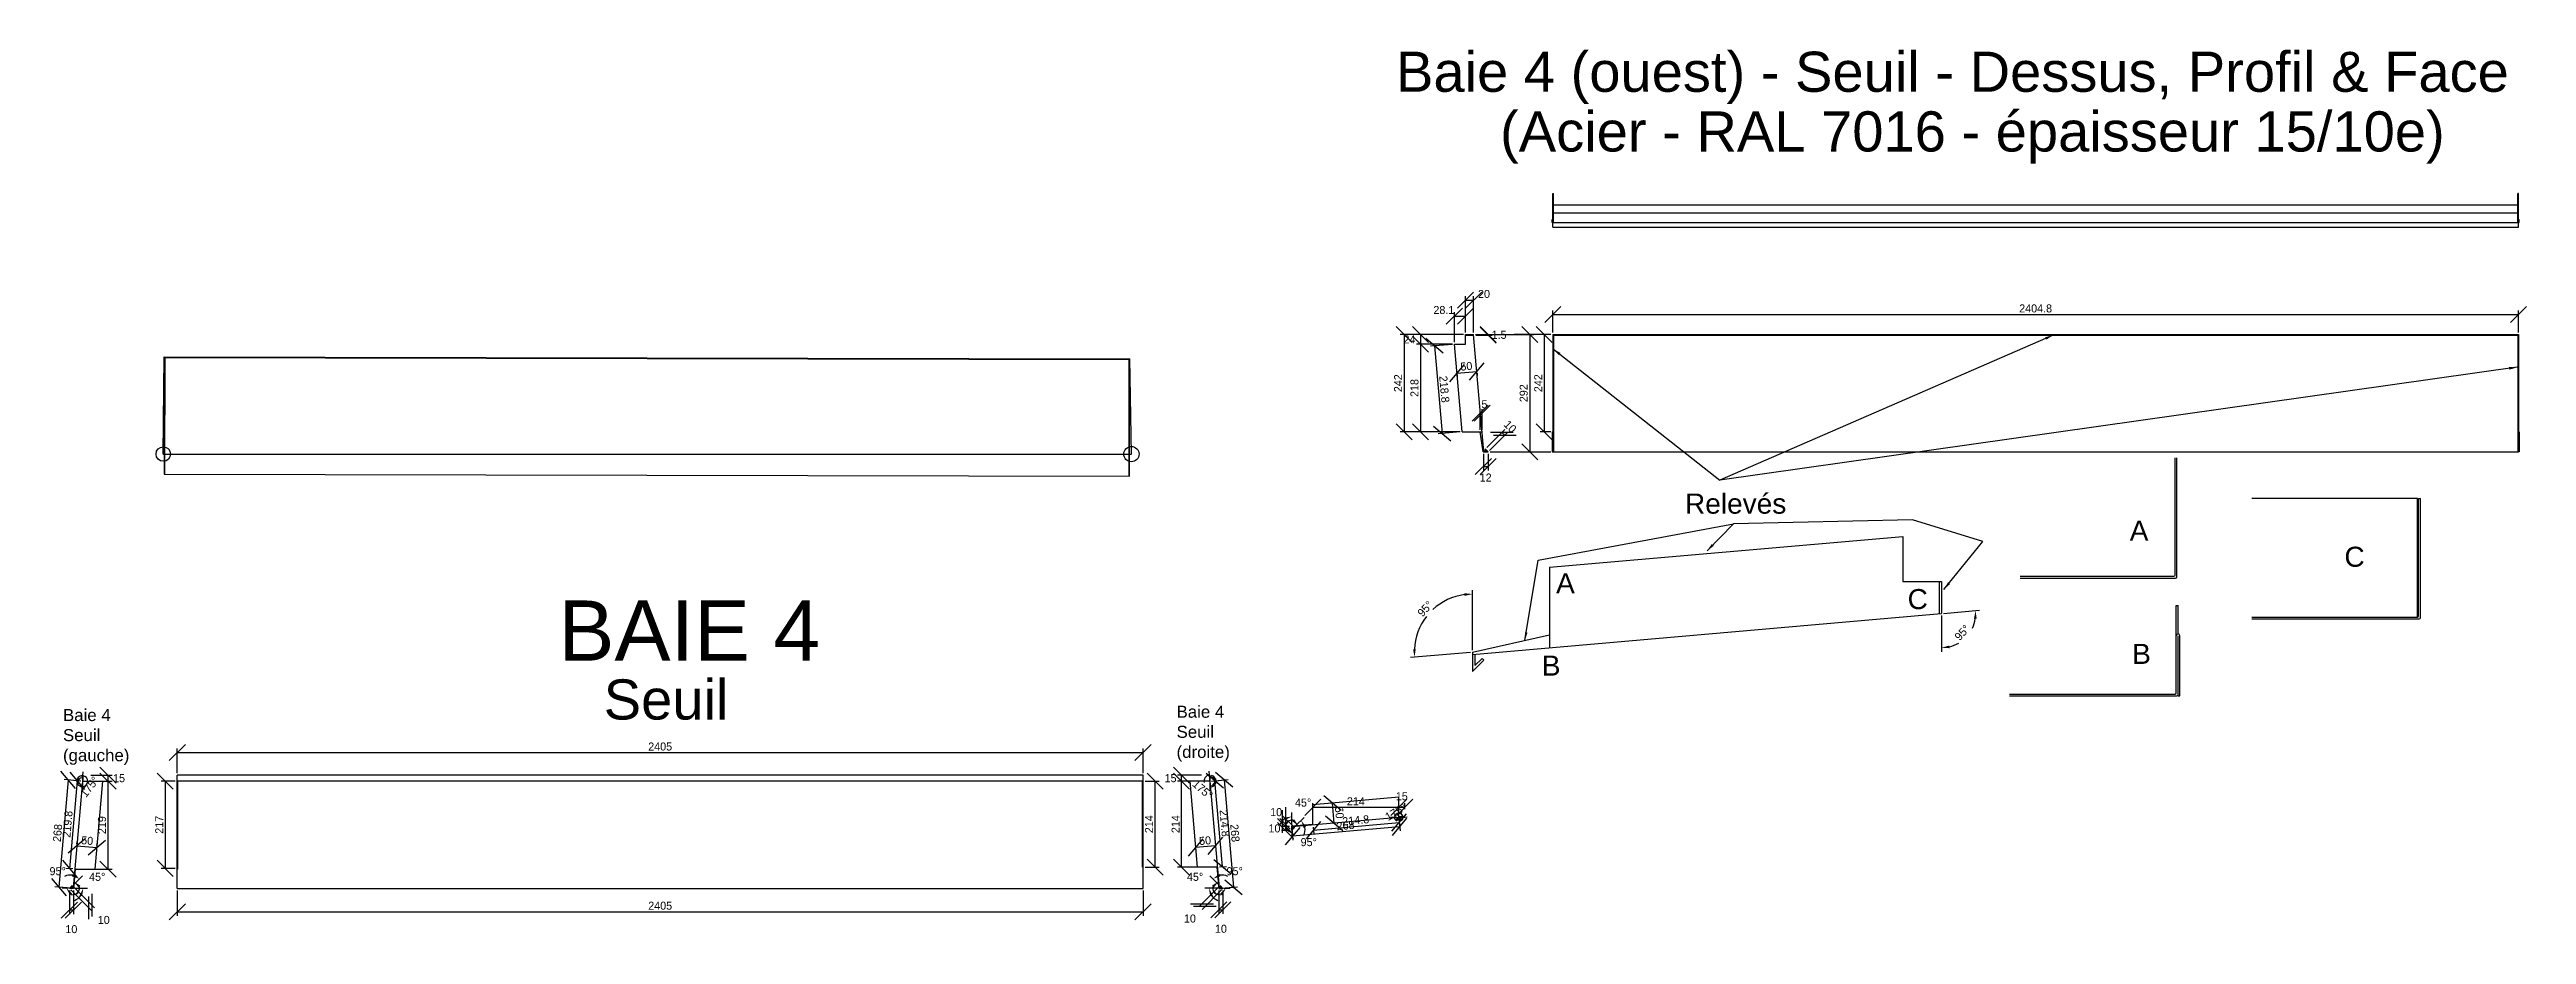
# Model space of a CAD drawing. Header units: millimetres. Extents: x -676 to 20580, y -6551 to 2408.
# Drawn here: x -283 to 5885, y 203 to 2408 of the extents above; entities that cross this region are included whole.
import ezdxf

# ---------------------------------------------------------------- set-up
doc = ezdxf.new("R2010")
doc.units = ezdxf.units.MM
doc.layers.get('0').update_dxf_attribs({"lineweight": 25, "true_color": 0xffffff})
doc.layers.get('Defpoints').update_dxf_attribs({"true_color": 0xffffff})
for name, color, linetype, lineweight, true_color in [('0 ... Seuil', 178, 'Continuous', 25, 0x000000), ('0 ... Seuil ... Existant', 2, 'Continuous', 25, 0xffff00), ('0 ... Seuil ... Existant ... Projection Joue Théorique', 96, 'Continuous', 25, 0x008000), ('0 ... Seuil ... Rectangle', 5, 'Continuous', 25, 0x0000ff), ('0 ... Seuil ... Rectangle ... Cotes Angles', 4, 'Continuous', 25, 0x00ffff), ('Cotes', 4, 'Continuous', 25, 0x00ffff)]:
    doc.layers.add(name, color=color, linetype=linetype, lineweight=lineweight, true_color=true_color)
doc.styles.add('QCADDimTextStyle', font='txt')
doc.styles.add('textstyle11', font='')
doc.styles.add('textstyle22', font='')
doc.styles.add('textstyle23', font='')
doc.styles.add('textstyle24', font='')
doc.styles.add('textstyle25', font='')
doc.styles.add('textstyle26', font='')
doc.styles.add('textstyle27', font='')
doc.styles.add('textstyle28', font='')
doc.styles.add('textstyle29', font='')
doc.styles.add('textstyle30', font='')
doc.styles.add('textstyle31', font='')
doc.styles.add('textstyle32', font='')
doc.styles.add('textstyle33', font='')
doc.styles.get('textstyle11').set_extended_font_data('Liberation Sans')
doc.styles.get('textstyle22').set_extended_font_data('Liberation Sans')
doc.styles.get('textstyle23').set_extended_font_data('Liberation Sans')
doc.styles.get('textstyle24').set_extended_font_data('Liberation Sans')
doc.styles.get('textstyle25').set_extended_font_data('Liberation Sans')
doc.styles.get('textstyle26').set_extended_font_data('Liberation Sans')
doc.styles.get('textstyle27').set_extended_font_data('Liberation Sans')
doc.styles.get('textstyle28').set_extended_font_data('Liberation Sans')
doc.styles.get('textstyle29').set_extended_font_data('Liberation Sans')
doc.styles.get('textstyle30').set_extended_font_data('Liberation Sans')
doc.styles.get('textstyle31').set_extended_font_data('Liberation Sans')
doc.styles.get('textstyle32').set_extended_font_data('Liberation Sans')
doc.styles.get('textstyle33').set_extended_font_data('Liberation Sans')
doc.dimstyles.new('QCADDimStyle', dxfattribs={"dimtxt": 20, "dimasz": 20, "dimexe": 10, "dimexo": 5, "dimgap": 5, "dimtad": 1, "dimtoh": 1, "dimdec": 4, "dimzin": 0, "dimdsep": 46, "dimtxsty": 'QCADDimTextStyle', "dimcen": 0.09, "dimadec": 0, "dimazin": 0, "dimtfac": 1, "dimtdec": 4, "dimtofl": 0, "dimtmove": 0, "dimatfit": 3, "dimfxl": 1, "dimtolj": 1, "dimtzin": 0, "dimarcsym": 0})

msp = doc.modelspace()

# ---------------------------------------------------------------- texts
at = {"attachment_point": 1}
for s, insert, char_height, style in [('Seuil', (1096.85, 838.71), 100, 'textstyle11'), ('Baie 4\\PSeuil\\P(gauche)', (-249.74, 764.91), 30, 'textstyle24'), ('Baie 4\\PSeuil\\P(droite)', (2523.52, 773.15), 30, 'textstyle23')]:
    msp.add_mtext(s, dxfattribs=dict(at, insert=insert, char_height=char_height, style=style))
at = {"layer": '0 ... Seuil', "insert": (983.91, 1035.31), "char_height": 150, "attachment_point": 1, "style": 'textstyle22'}
msp.add_mtext('BAIE 4', dxfattribs=at)
at = {"layer": '0 ... Seuil ... Rectangle ... Cotes Angles', "attachment_point": 1}
for s, insert, char_height, style in [('Baie 4 (ouest) - Seuil - Dessus, Profil & Face\\P', (3069.99, 2402.44), 100, 'textstyle33'), ('(Acier - RAL 7016 - épaisseur 15/10e)', (3329.21, 2253.72), 100, 'textstyle25'), ('Relevés', (3789.7, 1301.51), 50, 'textstyle26'), ('A', (4897.3, 1234.25), 50, 'textstyle32'), ('C', (5432, 1169.19), 50, 'textstyle31'), ('A', (3468.73, 1103.05), 50, 'textstyle27'), ('C', (4344.09, 1063.72), 50, 'textstyle30'), ('B', (4903.4, 927.26), 50, 'textstyle29'), ('B', (3433.15, 898.04), 50, 'textstyle28')]:
    msp.add_mtext(s, dxfattribs=dict(at, insert=insert, char_height=char_height, style=style))

# ---------------------------------------------------------------- blocks, each defined once
blk = doc.blocks.new('SeuilBaie1_VueDessus')
at = {"layer": '0 ... Seuil'}
for p, q in [((-5, -282), (-5, 0)), ((2400, 0), (-5, 0)), ((2400, -282), (2400, 0)), ((2400, -15), (-5, -15)), ((-3.5, -234), (-3.5, -15)), ((2398.5, -229), (2398.5, -15)), ((-3.5, -234), (-5, -234)), ((2400, -229), (2398.5, -229)), ((-5, -282), (2400, -282))]:
    blk.add_line(p, q, dxfattribs=at)
blk = doc.blocks.new('SeuilBaie1_VueCoupeEst')
at = {"layer": '0 ... Seuil'}
for p, q in [((1, 0), (-0.5, 0)), ((1, -14.9), (-49.2, -14.9)), ((-49.2, -14.9), (-30.5, -228.9)), ((-0.5, 0), (-0.5, -14.9)), ((1, 0), (1, -15)), ((1, -14.9), (24.2, -280.5)), ((19.7, -228.9), (-30.5, -228.9)), ((18.2, -228.9), (22.9, -282)), ((22.9, -282), (33.4, -282)), ((24.2, -280.5), (29.7, -280.5)), ((25.2, -276), (26.3, -274.9)), ((25.2, -276), (29.7, -280.5)), ((26.3, -274.9), (33.4, -282))]:
    blk.add_line(p, q, dxfattribs=at)
blk = doc.blocks.new('*D12')
at = {"layer": 'Cotes', "color": 0, "lineweight": -2}
for p, q in [((2556.1, 580), (2516.1, 620)), ((2516.1, 605), (2556.1, 565)), ((2585.6, 600), (2526.1, 600)), ((2585.6, 585), (2526.1, 585)), ((2536.1, 585), (2536.1, 600))]:
    blk.add_line(p, q, dxfattribs=at)
at = {"layer": 'Defpoints', "color": 0}
for p in [(2536.1, 600), (2590.6, 600), (2590.6, 585)]:
    blk.add_point(p, dxfattribs=at)
at = {"layer": 'Cotes', "color": 0, "insert": (2508.6, 592.5), "char_height": 20, "attachment_point": 5, "style": 'QCADDimTextStyle'}
blk.add_mtext('\\A1;15', dxfattribs=at)
blk = doc.blocks.new('*D13')
at = {"layer": 'Cotes', "color": 0, "lineweight": -2}
for p, q in [((2610.7, 585.4), (2652.2, 589.1)), ((2663.9, 570), (2620.6, 606.4)), ((2642.2, 588.2), (2665.6, 321.2)), ((2634, 318.5), (2675.5, 322.1)), ((2643.9, 339.4), (2687.2, 303))]:
    blk.add_line(p, q, dxfattribs=at)
at = {"layer": 'Defpoints', "color": 0}
for p in [(2605.7, 585), (2629, 318), (2665.6, 321.2)]:
    blk.add_point(p, dxfattribs=at)
at = {"layer": 'Cotes', "color": 0, "insert": (2668.8, 456), "char_height": 20, "attachment_point": 5, "rotation": 275, "style": 'QCADDimTextStyle'}
blk.add_mtext('\\A1;268', dxfattribs=at)
blk = doc.blocks.new('*D14')
at = {"layer": 'Cotes', "color": 0, "lineweight": -2}
for p, q in [((2629, 313), (2629, 254.9)), ((2639, 313), (2639, 254.9)), ((2649, 284.9), (2609, 244.9)), ((2619, 244.9), (2659, 284.9)), ((2629, 264.9), (2639, 264.9))]:
    blk.add_line(p, q, dxfattribs=at)
at = {"layer": 'Defpoints', "color": 0}
for p in [(2629, 318), (2639, 318), (2639, 264.9)]:
    blk.add_point(p, dxfattribs=at)
at = {"layer": 'Cotes', "color": 0, "insert": (2634, 217.4), "char_height": 20, "attachment_point": 5, "style": 'QCADDimTextStyle'}
blk.add_mtext('\\A1;10', dxfattribs=at)
blk = doc.blocks.new('*D15')
at = {"layer": 'Cotes', "color": 0, "lineweight": -2}
for p, q in [((2589.1, 441.6), (2552.8, 398.2)), ((2602.6, 402.6), (2638.9, 445.9)), ((2620.7, 424.3), (2570.9, 419.9)), ((2571.4, 414.9), (2571.8, 409.9)), ((2621.2, 419.3), (2621.6, 414.3))]:
    blk.add_line(p, q, dxfattribs=at)
at = {"layer": 'Defpoints', "color": 0}
for p in [(2570.9, 419.9), (2570.9, 419.9), (2620.7, 424.3)]:
    blk.add_point(p, dxfattribs=at)
at = {"layer": 'Cotes', "color": 0, "insert": (2594.5, 437), "char_height": 20, "attachment_point": 5, "rotation": 5, "style": 'QCADDimTextStyle'}
blk.add_mtext('\\A1;50', dxfattribs=at)
blk = doc.blocks.new('*D16')
at = {"layer": 'Cotes', "color": 0, "lineweight": -2}
for p, q in [((2628.4, 321.6), (2579.8, 272.9)), ((2635.5, 314.5), (2586.9, 265.8)), ((2558.6, 280), (2615.1, 280)), ((2622.2, 272.9), (2565.6, 272.9))]:
    blk.add_line(p, q, dxfattribs=at)
at = {"layer": 'Defpoints', "color": 0}
for p in [(2632, 325.1), (2639, 318), (2586.9, 280)]:
    blk.add_point(p, dxfattribs=at)
at = {"layer": 'Cotes', "color": 0, "insert": (2556.8, 242.9), "char_height": 20, "attachment_point": 5, "style": 'QCADDimTextStyle'}
blk.add_mtext('\\A1;10', dxfattribs=at)
blk = doc.blocks.new('*D17')
at = {"layer": 'Cotes', "color": 0, "lineweight": -2}
for p, q in [((2606.2, 590.1), (2604.5, 610.1)), ((2606.7, 580), (2606.7, 559.9))]:
    blk.add_line(p, q, dxfattribs=at)
for start, end in [(95, 192.36672), (264.8027, 270), (352.75848, 75.51697), (289.48303, 12.24152)]:
    blk.add_arc((2606.7, 585), 15.1, start, end, dxfattribs=at)
at = {"layer": 'Cotes', "color": 0}
for points in [[(2623.4, 590.9), (2619.5, 585.6), (2605.4, 600.1)], [(2619.5, 585.6), (2623.9, 580.6), (2606.7, 569.9)]]:
    blk.add_solid(points, dxfattribs=at)
at = {"layer": 'Defpoints', "color": 0}
for p in [(2593.2, 591.8), (2606.7, 600), (2606.7, 585.1), (2606.7, 585), (2608.1, 568.7)]:
    blk.add_point(p, dxfattribs=at)
at = {"layer": 'Cotes', "color": 0, "insert": (2588.4, 564.3), "char_height": 20, "attachment_point": 5, "rotation": 318.58471, "style": 'QCADDimTextStyle'}
blk.add_mtext('\\A1;175%%d', dxfattribs=at)
blk = doc.blocks.new('*D18')
at = {"layer": 'Cotes', "color": 0, "lineweight": -2}
for p, q in [((2625, 319), (2594.2, 319)), ((2627.7, 327.9), (2606.6, 349))]:
    blk.add_line(p, q, dxfattribs=at)
for start, end in [(63.18872, 99.09436), (215.90564, 251.81128)]:
    blk.add_arc((2636.6, 319), 32.4, start, end, dxfattribs=at)
at = {"layer": 'Cotes', "color": 0}
for points in [[(2613.5, 301), (2607.2, 299), (2604.2, 319)], [(2630, 354), (2633, 348.1), (2613.7, 342)]]:
    blk.add_solid(points, dxfattribs=at)
at = {"layer": 'Defpoints', "color": 0}
for p in [(2608.5, 335.2), (2630, 319), (2631.3, 324.4), (2636.6, 319), (2636.6, 319)]:
    blk.add_point(p, dxfattribs=at)
at = {"layer": 'Cotes', "color": 0, "insert": (2569.7, 346.7), "char_height": 20, "attachment_point": 5, "style": 'QCADDimTextStyle'}
blk.add_mtext('\\A1;45%%d', dxfattribs=at)
blk = doc.blocks.new('*D19')
at = {"layer": 'Cotes', "color": 0, "lineweight": -2}
blk.add_line((2641.6, 319), (2656.6, 319), dxfattribs=at)
for start, end in [(168.96744, 242.93488), (212.06512, 286.03256)]:
    blk.add_arc((2630, 319), 16.6, start, end, dxfattribs=at)
at = {"layer": 'Cotes', "color": 0}
for points in [[(2615.9, 319.7), (2611.4, 324.7), (2628.5, 335.6)], [(2637.2, 301), (2631.9, 305), (2646.6, 319)]]:
    blk.add_solid(points, dxfattribs=at)
at = {"layer": 'Defpoints', "color": 0}
for p in [(2628.3, 338.4), (2630, 319), (2630, 319), (2636.6, 319), (2644.1, 327.7)]:
    blk.add_point(p, dxfattribs=at)
at = {"layer": 'Cotes', "color": 0, "insert": (2668.2, 360.8), "char_height": 20, "attachment_point": 5, "style": 'QCADDimTextStyle'}
blk.add_mtext('\\A1;95%%d', dxfattribs=at)
blk = doc.blocks.new('*D20')
at = {"layer": 'Cotes', "color": 0, "lineweight": -2}
for p, q in [((35, 313), (35, 249.8)), ((2440, 313), (2440, 249.8)), ((55, 279.8), (15, 239.8)), ((35, 259.8), (2440, 259.8)), ((2420, 239.8), (2460, 279.8))]:
    blk.add_line(p, q, dxfattribs=at)
at = {"layer": 'Defpoints', "color": 0}
for p in [(35, 318), (2440, 318), (2440, 259.8)]:
    blk.add_point(p, dxfattribs=at)
at = {"layer": 'Cotes', "color": 0, "insert": (1237.5, 274.8), "char_height": 20, "attachment_point": 5, "style": 'QCADDimTextStyle'}
blk.add_mtext('\\A1;2405', dxfattribs=at)
blk = doc.blocks.new('*D21')
at = {"layer": 'Cotes', "color": 0, "lineweight": -2}
for p, q in [((55, 676.4), (15, 636.4)), ((35, 605), (35, 666.4)), ((35, 656.4), (2440, 656.4)), ((2420, 636.4), (2460, 676.4)), ((2440, 605), (2440, 666.4))]:
    blk.add_line(p, q, dxfattribs=at)
at = {"layer": 'Defpoints', "color": 0}
for p in [(2440, 656.4), (35, 600), (2440, 600)]:
    blk.add_point(p, dxfattribs=at)
at = {"layer": 'Cotes', "color": 0, "insert": (1237.5, 671.4), "char_height": 20, "attachment_point": 5, "style": 'QCADDimTextStyle'}
blk.add_mtext('\\A1;2405', dxfattribs=at)
blk = doc.blocks.new('*D36')
at = {"layer": 'Cotes', "color": 0, "lineweight": -2}
for p, q in [((3096.9, 540), (3056.9, 500)), ((3071.9, 500), (3111.9, 540)), ((3076.9, 515.8), (3076.9, 530)), ((3076.9, 520), (3091.9, 520)), ((3091.9, 515.8), (3091.9, 530))]:
    blk.add_line(p, q, dxfattribs=at)
at = {"layer": 'Defpoints', "color": 0}
for p in [(3076.9, 510.8), (3091.9, 520), (3091.9, 510.8)]:
    blk.add_point(p, dxfattribs=at)
at = {"layer": 'Cotes', "color": 0, "insert": (3084.4, 547.5), "char_height": 20, "attachment_point": 5, "style": 'QCADDimTextStyle'}
blk.add_mtext('\\A1;15', dxfattribs=at)
blk = doc.blocks.new('*D37')
at = {"layer": 'Cotes', "color": 0, "lineweight": -2}
for p, q in [((2830.3, 469.5), (2793.9, 426.2)), ((2810.4, 467.4), (2813, 437.9)), ((3079.1, 471.2), (2812.1, 447.9)), ((3060.9, 449.6), (3097.3, 492.9)), ((3077.4, 490.7), (3080, 461.3))]:
    blk.add_line(p, q, dxfattribs=at)
at = {"layer": 'Defpoints', "color": 0}
for p in [(3076.9, 495.7), (2810, 472.4), (2812.1, 447.9)]:
    blk.add_point(p, dxfattribs=at)
at = {"layer": 'Cotes', "color": 0, "insert": (2944.3, 474.5), "char_height": 20, "attachment_point": 5, "rotation": 5, "style": 'QCADDimTextStyle'}
blk.add_mtext('\\A1;268', dxfattribs=at)
blk = doc.blocks.new('*D38')
at = {"layer": 'Cotes', "color": 0, "lineweight": -2}
for p, q in [((2814.8, 452.4), (2774.8, 492.4)), ((2774.8, 482.4), (2814.8, 442.4)), ((2805, 472.4), (2784.8, 472.4)), ((2805, 462.4), (2784.8, 462.4)), ((2794.8, 472.4), (2794.8, 462.4))]:
    blk.add_line(p, q, dxfattribs=at)
at = {"layer": 'Defpoints', "color": 0}
for p in [(2794.8, 462.4), (2810, 472.4), (2810, 462.4)]:
    blk.add_point(p, dxfattribs=at)
at = {"layer": 'Cotes', "color": 0, "insert": (2767.3, 467.4), "char_height": 20, "attachment_point": 5, "style": 'QCADDimTextStyle'}
blk.add_mtext('\\A1;10', dxfattribs=at)
blk = doc.blocks.new('*D39')
at = {"layer": 'Cotes', "color": 0, "lineweight": -2}
for p, q in [((2933.5, 512.3), (2890.2, 548.6)), ((2894.5, 498.8), (2937.9, 462.5)), ((2906.9, 530), (2901.9, 529.6)), ((2916.2, 480.7), (2911.8, 530.5)), ((2911.2, 480.2), (2906.2, 479.8))]:
    blk.add_line(p, q, dxfattribs=at)
at = {"layer": 'Defpoints', "color": 0}
for p in [(2911.8, 530.5), (2911.8, 530.5), (2916.2, 480.7)]:
    blk.add_point(p, dxfattribs=at)
at = {"layer": 'Cotes', "color": 0, "insert": (2929, 506.9), "char_height": 20, "attachment_point": 5, "rotation": 275, "style": 'QCADDimTextStyle'}
blk.add_mtext('\\A1;50', dxfattribs=at)
blk = doc.blocks.new('*D40')
at = {"layer": 'Cotes', "color": 0, "lineweight": -2}
for p, q in [((2787.4, 456.6), (2787.4, 513.2)), ((2813.5, 473), (2787.4, 499)), ((2794.5, 520.2), (2794.5, 463.7)), ((2806.4, 465.9), (2780.4, 492))]:
    blk.add_line(p, q, dxfattribs=at)
at = {"layer": 'Defpoints', "color": 0}
for p in [(2794.5, 492), (2810, 462.4), (2817, 469.4)]:
    blk.add_point(p, dxfattribs=at)
at = {"layer": 'Cotes', "color": 0, "insert": (2771.5, 507.9), "char_height": 20, "attachment_point": 5, "style": 'QCADDimTextStyle'}
blk.add_mtext('\\A1;10', dxfattribs=at)
blk = doc.blocks.new('*D41')
at = {"layer": 'Cotes', "color": 0, "lineweight": -2}
for p, q in [((3071.9, 494.7), (3056.4, 494.7)), ((3082, 495.2), (3097.5, 496.5))]:
    blk.add_line(p, q, dxfattribs=at)
for start, end in [(80.81617, 222.90809), (5, 180), (322.09191, 104.18383)]:
    blk.add_arc((3077, 494.7), 10.6, start, end, dxfattribs=at)
at = {"layer": 'Cotes', "color": 0}
for points in [[(3086.4, 491.4), (3084.2, 485.1), (3066.4, 494.7)], [(3070.6, 484.5), (3067.9, 490.6), (3087.5, 495.6)]]:
    blk.add_solid(points, dxfattribs=at)
at = {"layer": 'Defpoints', "color": 0}
for p in [(3076.9, 494.7), (3077, 494.7), (3081.7, 504.2), (3091.9, 494.7), (3060.7, 493.3)]:
    blk.add_point(p, dxfattribs=at)
at = {"layer": 'Cotes', "color": 0, "insert": (3069.2, 508.1), "char_height": 20, "attachment_point": 5, "rotation": 30.34859, "style": 'QCADDimTextStyle'}
blk.add_mtext('\\A1;175%%d', dxfattribs=at)
blk = doc.blocks.new('*D42')
at = {"layer": 'Cotes', "color": 0, "lineweight": -2}
for p, q in [((2811, 476.4), (2811, 507.2)), ((2819.9, 473.7), (2841, 494.8))]:
    blk.add_line(p, q, dxfattribs=at)
for start, end in [(125.90564, 161.81128), (333.18872, 9.09436)]:
    blk.add_arc((2811, 464.8), 32.4, start, end, dxfattribs=at)
at = {"layer": 'Cotes', "color": 0}
for points in [[(2793, 487.9), (2790.9, 494.2), (2811, 497.2)], [(2846, 471.4), (2840, 468.4), (2833.9, 487.7)]]:
    blk.add_solid(points, dxfattribs=at)
at = {"layer": 'Defpoints', "color": 0}
for p in [(2811, 471.4), (2811, 464.8), (2811, 464.8), (2816.3, 470.1), (2827.2, 492.9)]:
    blk.add_point(p, dxfattribs=at)
at = {"layer": 'Cotes', "color": 0, "insert": (2838.7, 531.7), "char_height": 20, "attachment_point": 5, "style": 'QCADDimTextStyle'}
blk.add_mtext('\\A1;45%%d', dxfattribs=at)
blk = doc.blocks.new('*D43')
at = {"layer": 'Cotes', "color": 0, "lineweight": -2}
blk.add_line((2811, 459.8), (2811, 444.8), dxfattribs=at)
for start, end in [(122.06512, 196.03256), (78.96744, 152.93488)]:
    blk.add_arc((2811, 471.4), 16.6, start, end, dxfattribs=at)
at = {"layer": 'Cotes', "color": 0}
for points in [[(2793, 464.2), (2797, 469.5), (2811, 454.8)], [(2811.7, 485.5), (2816.6, 490), (2827.5, 472.9)]]:
    blk.add_solid(points, dxfattribs=at)
at = {"layer": 'Defpoints', "color": 0}
for p in [(2811, 471.4), (2811, 471.4), (2811, 464.8), (2819.7, 457.3), (2830.3, 473.1)]:
    blk.add_point(p, dxfattribs=at)
at = {"layer": 'Cotes', "color": 0, "insert": (2852.7, 433.2), "char_height": 20, "attachment_point": 5, "style": 'QCADDimTextStyle'}
blk.add_mtext('\\A1;95%%d', dxfattribs=at)
blk = doc.blocks.new('*D51')
at = {"layer": 'Cotes', "color": 0, "lineweight": -2}
for p, q in [((2445, 585), (2480, 585)), ((2490, 565), (2450, 605)), ((2470, 371), (2470, 585)), ((2445, 371), (2480, 371)), ((2450, 391), (2490, 351))]:
    blk.add_line(p, q, dxfattribs=at)
at = {"layer": 'Defpoints', "color": 0}
for p in [(2440, 585), (2470, 585), (2440, 371)]:
    blk.add_point(p, dxfattribs=at)
at = {"layer": 'Cotes', "color": 0, "insert": (2455, 478), "char_height": 20, "attachment_point": 5, "rotation": 90, "style": 'QCADDimTextStyle'}
blk.add_mtext('\\A1;214', dxfattribs=at)
blk = doc.blocks.new('*D52')
at = {"layer": 'Cotes', "color": 0, "lineweight": -2}
for p, q in [((25, 565), (-15, 605)), ((30, 585), (-5, 585)), ((5, 585), (5, 368)), ((-15, 388), (25, 348)), ((30, 368), (-5, 368))]:
    blk.add_line(p, q, dxfattribs=at)
at = {"layer": 'Defpoints', "color": 0}
for p in [(35, 585), (5, 368), (35, 368)]:
    blk.add_point(p, dxfattribs=at)
at = {"layer": 'Cotes', "color": 0, "insert": (-10, 476.5), "char_height": 20, "attachment_point": 5, "rotation": 90, "style": 'QCADDimTextStyle'}
blk.add_mtext('\\A1;217', dxfattribs=at)
blk = doc.blocks.new('SeuilBaie1_VueCoupeOuest')
at = {"layer": '0 ... Seuil'}
for p, q in [((-1.5, 0), (-1.5, -15)), ((-1.5, 0), (0, 0)), ((0, 0), (0, -14.9)), ((-1.5, -14.9), (-24.7, -280.5)), ((-1.5, -14.9), (48.7, -14.9)), ((48.7, -14.9), (29.5, -233.9)), ((-19.2, -233.9), (-23.4, -282)), ((-20.7, -233.9), (29.5, -233.9)), ((-26.8, -274.9), (-33.9, -282)), ((-23.4, -282), (-33.9, -282)), ((-25.7, -276), (-30.2, -280.5)), ((-24.7, -280.5), (-30.2, -280.5)), ((-25.7, -276), (-26.8, -274.9))]:
    blk.add_line(p, q, dxfattribs=at)
blk = doc.blocks.new('*D53')
at = {"layer": 'Cotes', "color": 0, "lineweight": -2}
for p, q in [((3060, 460.4), (3096.3, 503.7)), ((2882.3, 485), (2846, 441.7)), ((2863.5, 471), (2865, 453.4)), ((2864.1, 463.4), (3078.1, 482.1)), ((3077.5, 489.7), (3079, 472.1))]:
    blk.add_line(p, q, dxfattribs=at)
at = {"layer": 'Defpoints', "color": 0}
for p in [(3077, 494.7), (2863, 476), (3078.1, 482.1)]:
    blk.add_point(p, dxfattribs=at)
at = {"layer": 'Cotes', "color": 0, "insert": (2969.8, 487.7), "char_height": 20, "attachment_point": 5, "rotation": 5, "style": 'QCADDimTextStyle'}
blk.add_mtext('\\A1;214.8', dxfattribs=at)
blk = doc.blocks.new('*D54')
at = {"layer": 'Cotes', "color": 0, "lineweight": -2}
for p, q in [((2556.1, 565.1), (2516.1, 605.1)), ((2601.7, 585.1), (2526.1, 585.1)), ((2536.1, 371.1), (2536.1, 585.1)), ((2516.1, 391.1), (2556.1, 351.1)), ((2620.4, 371.1), (2526.1, 371.1))]:
    blk.add_line(p, q, dxfattribs=at)
at = {"layer": 'Defpoints', "color": 0}
for p in [(2536.1, 585.1), (2606.7, 585.1), (2625.4, 371.1)]:
    blk.add_point(p, dxfattribs=at)
at = {"layer": 'Cotes', "color": 0, "insert": (2521.1, 478.1), "char_height": 20, "attachment_point": 5, "rotation": 90, "style": 'QCADDimTextStyle'}
blk.add_mtext('\\A1;214', dxfattribs=at)
blk = doc.blocks.new('*D55')
at = {"layer": 'Cotes', "color": 0, "lineweight": -2}
for p, q in [((2640.6, 568), (2597.3, 604.3)), ((2611.7, 585.5), (2628.9, 587)), ((2637.7, 372.2), (2619, 586.2)), ((2616, 390.3), (2659.4, 354)), ((2630.4, 371.5), (2647.7, 373))]:
    blk.add_line(p, q, dxfattribs=at)
at = {"layer": 'Defpoints', "color": 0}
for p in [(2606.7, 585.1), (2619, 586.2), (2625.4, 371.1)]:
    blk.add_point(p, dxfattribs=at)
at = {"layer": 'Cotes', "color": 0, "insert": (2643.3, 480.5), "char_height": 20, "attachment_point": 5, "rotation": 275, "style": 'QCADDimTextStyle'}
blk.add_mtext('\\A1;214.8', dxfattribs=at)
blk = doc.blocks.new('*D56')
at = {"layer": 'Cotes', "color": 0, "lineweight": -2}
for p, q in [((2883, 540), (2843, 500)), ((2863, 481), (2863, 530)), ((2863, 520), (3077, 520)), ((3057, 500), (3097, 540)), ((3077, 499.7), (3077, 530))]:
    blk.add_line(p, q, dxfattribs=at)
at = {"layer": 'Defpoints', "color": 0}
for p in [(3077, 520), (3077, 494.7), (2863, 476)]:
    blk.add_point(p, dxfattribs=at)
at = {"layer": 'Cotes', "color": 0, "insert": (2970, 535), "char_height": 20, "attachment_point": 5, "style": 'QCADDimTextStyle'}
blk.add_mtext('\\A1;214', dxfattribs=at)
blk = doc.blocks.new('*D57')
at = {"layer": 'Cotes', "color": 0, "lineweight": -2}
for p, q in [((-117.6, 580), (-157.6, 620)), ((-180.4, 600), (-127.6, 600)), ((-180.4, 585), (-127.6, 585)), ((-157.6, 605), (-117.6, 565)), ((-137.6, 585), (-137.6, 600))]:
    blk.add_line(p, q, dxfattribs=at)
at = {"layer": 'Defpoints', "color": 0}
for p in [(-185.4, 600), (-185.4, 585), (-137.6, 600)]:
    blk.add_point(p, dxfattribs=at)
at = {"layer": 'Cotes', "color": 0, "insert": (-110.1, 592.5), "char_height": 20, "attachment_point": 5, "style": 'QCADDimTextStyle'}
blk.add_mtext('\\A1;15', dxfattribs=at)
blk = doc.blocks.new('*D58')
at = {"layer": 'Cotes', "color": 0, "lineweight": -2}
for p, q in [((-236.5, 588.2), (-259.9, 321.2)), ((-218.4, 566.5), (-254.7, 609.8)), ((-205.5, 585.4), (-246.5, 589)), ((-278.1, 342.8), (-241.7, 299.5)), ((-228.8, 318.5), (-269.9, 322))]:
    blk.add_line(p, q, dxfattribs=at)
at = {"layer": 'Defpoints', "color": 0}
for p in [(-200.5, 585), (-259.9, 321.2), (-223.9, 318)]:
    blk.add_point(p, dxfattribs=at)
at = {"layer": 'Cotes', "color": 0, "insert": (-263.2, 456), "char_height": 20, "attachment_point": 5, "rotation": 85, "style": 'QCADDimTextStyle'}
blk.add_mtext('\\A1;268', dxfattribs=at)
blk = doc.blocks.new('*D59')
at = {"layer": 'Cotes', "color": 0, "lineweight": -2}
for p, q in [((-233.9, 313), (-233.9, 253.9)), ((-223.9, 313), (-223.9, 253.9)), ((-213.9, 283.9), (-253.9, 243.9)), ((-243.9, 243.9), (-203.9, 283.9)), ((-223.9, 263.9), (-233.9, 263.9))]:
    blk.add_line(p, q, dxfattribs=at)
at = {"layer": 'Defpoints', "color": 0}
for p in [(-233.9, 318), (-223.9, 318), (-233.9, 263.9)]:
    blk.add_point(p, dxfattribs=at)
at = {"layer": 'Cotes', "color": 0, "insert": (-228.9, 216.4), "char_height": 20, "attachment_point": 5, "style": 'QCADDimTextStyle'}
blk.add_mtext('\\A1;10', dxfattribs=at)
blk = doc.blocks.new('*D60')
at = {"layer": 'Cotes', "color": 0, "lineweight": -2}
for p, q in [((-193.9, 442.4), (-237.2, 406.1)), ((-215.1, 429.2), (-214.7, 434.2)), ((-187.4, 401.7), (-144.1, 438.1)), ((-215.6, 424.3), (-165.8, 419.9)), ((-165.3, 424.9), (-164.9, 429.9))]:
    blk.add_line(p, q, dxfattribs=at)
at = {"layer": 'Defpoints', "color": 0}
for p in [(-215.6, 424.3), (-165.8, 419.9), (-165.8, 419.9)]:
    blk.add_point(p, dxfattribs=at)
at = {"layer": 'Cotes', "color": 0, "insert": (-189.4, 437), "char_height": 20, "attachment_point": 5, "rotation": 355, "style": 'QCADDimTextStyle'}
blk.add_mtext('\\A1;50', dxfattribs=at)
blk = doc.blocks.new('*D61')
at = {"layer": 'Cotes', "color": 0, "lineweight": -2}
for p, q in [((-230.3, 314.5), (-178.3, 262.4)), ((-223.3, 321.6), (-171.2, 269.5)), ((-185.3, 241.2), (-185.3, 297.8)), ((-178.3, 304.9), (-178.3, 248.3))]:
    blk.add_line(p, q, dxfattribs=at)
at = {"layer": 'Defpoints', "color": 0}
for p in [(-233.9, 318), (-226.8, 325.1), (-178.3, 276.6)]:
    blk.add_point(p, dxfattribs=at)
at = {"layer": 'Cotes', "color": 0, "insert": (-148.2, 239.4), "char_height": 20, "attachment_point": 5, "style": 'QCADDimTextStyle'}
blk.add_mtext('\\A1;10', dxfattribs=at)
blk = doc.blocks.new('*D62')
at = {"layer": 'Cotes', "color": 0, "lineweight": -2}
for p, q in [((-201.5, 580), (-201.5, 561.5)), ((-201.1, 590.1), (-199.5, 608.5))]:
    blk.add_line(p, q, dxfattribs=at)
for start, end in [(180.59275, 276.18549), (78.81451, 174.40725), (270, 85)]:
    blk.add_arc((-201.5, 585), 13.5, start, end, dxfattribs=at)
at = {"layer": 'Cotes', "color": 0}
for points in [[(-217.4, 584.1), (-212.5, 588.6), (-201.5, 571.5)], [(-212.7, 582.5), (-217.3, 587.3), (-200.3, 598.5)]]:
    blk.add_solid(points, dxfattribs=at)
at = {"layer": 'Defpoints', "color": 0}
for p in [(-202.9, 568.7), (-201.5, 600), (-201.5, 585.1), (-201.5, 585), (-189.4, 591.1)]:
    blk.add_point(p, dxfattribs=at)
at = {"layer": 'Cotes', "color": 0, "insert": (-183.3, 570.9), "char_height": 20, "attachment_point": 5, "rotation": 52.16557, "style": 'QCADDimTextStyle'}
blk.add_mtext('\\A1;175%%d', dxfattribs=at)
blk = doc.blocks.new('*D63')
at = {"layer": 'Cotes', "color": 0, "lineweight": -2}
for p, q in [((-222.5, 327.9), (-201.4, 349)), ((-219.8, 319), (-189, 319))]:
    blk.add_line(p, q, dxfattribs=at)
for start, end in [(80.90564, 116.81128), (288.18872, 324.09436)]:
    blk.add_arc((-231.4, 319), 32.4, start, end, dxfattribs=at)
at = {"layer": 'Cotes', "color": 0}
for points in [[(-227.8, 348.1), (-224.8, 354), (-208.5, 342)], [(-202, 299), (-208.3, 301), (-199, 319)]]:
    blk.add_solid(points, dxfattribs=at)
at = {"layer": 'Defpoints', "color": 0}
for p in [(-231.4, 319), (-231.4, 319), (-226.1, 324.4), (-224.8, 319), (-200.1, 327.4)]:
    blk.add_point(p, dxfattribs=at)
at = {"layer": 'Cotes', "color": 0, "insert": (-164.5, 346.7), "char_height": 20, "attachment_point": 5, "style": 'QCADDimTextStyle'}
blk.add_mtext('\\A1;45%%d', dxfattribs=at)
blk = doc.blocks.new('*D64')
at = {"layer": 'Cotes', "color": 0, "lineweight": -2}
blk.add_line((-236.4, 319), (-251.4, 319), dxfattribs=at)
for start, end in [(253.96744, 327.93488), (297.06512, 11.03256)]:
    blk.add_arc((-224.8, 319), 16.6, start, end, dxfattribs=at)
at = {"layer": 'Cotes', "color": 0}
for points in [[(-226.7, 305), (-232, 301), (-241.4, 319)], [(-206.2, 324.7), (-210.7, 319.7), (-223.3, 335.6)]]:
    blk.add_solid(points, dxfattribs=at)
at = {"layer": 'Defpoints', "color": 0}
for p in [(-232.2, 333.9), (-231.4, 319), (-224.8, 319), (-224.8, 319), (-223.1, 338.4)]:
    blk.add_point(p, dxfattribs=at)
at = {"layer": 'Cotes', "color": 0, "insert": (-263, 360.8), "char_height": 20, "attachment_point": 5, "style": 'QCADDimTextStyle'}
blk.add_mtext('\\A1;95%%d', dxfattribs=at)
blk = doc.blocks.new('*D65')
at = {"layer": 'Cotes', "color": 0, "lineweight": -2}
for p, q in [((-196.5, 585.1), (-127.6, 585.1)), ((-117.6, 565.1), (-157.6, 605.1)), ((-137.6, 366.1), (-137.6, 585.1)), ((-157.6, 386.1), (-117.6, 346.1)), ((-215.7, 366.1), (-127.6, 366.1))]:
    blk.add_line(p, q, dxfattribs=at)
at = {"layer": 'Defpoints', "color": 0}
for p in [(-201.5, 585.1), (-137.6, 585.1), (-220.7, 366.1)]:
    blk.add_point(p, dxfattribs=at)
at = {"layer": 'Cotes', "color": 0, "insert": (-152.6, 475.6), "char_height": 20, "attachment_point": 5, "rotation": 90, "style": 'QCADDimTextStyle'}
blk.add_mtext('\\A1;219', dxfattribs=at)
blk = doc.blocks.new('*D66')
at = {"layer": 'Cotes', "color": 0, "lineweight": -2}
for p, q in [((-232.9, 367.2), (-213.8, 586.2)), ((-195.6, 564.5), (-232, 607.8)), ((-206.5, 585.5), (-223.7, 587)), ((-251.1, 388.8), (-214.8, 345.5)), ((-225.6, 366.5), (-242.9, 368))]:
    blk.add_line(p, q, dxfattribs=at)
at = {"layer": 'Defpoints', "color": 0}
for p in [(-213.8, 586.2), (-201.5, 585.1), (-220.7, 366.1)]:
    blk.add_point(p, dxfattribs=at)
at = {"layer": 'Cotes', "color": 0, "insert": (-238.3, 478), "char_height": 20, "attachment_point": 5, "rotation": 85, "style": 'QCADDimTextStyle'}
blk.add_mtext('\\A1;219.8', dxfattribs=at)
blk = doc.blocks.new('*D77')
at = {"layer": '0 ... Seuil ... Rectangle ... Cotes Angles', "color": 0, "lineweight": -2}
for p, q in [((3187.4, 1651.1), (3144.1, 1687.5)), ((3210.3, 1673.2), (3155.8, 1668.4)), ((3165.8, 1669.3), (3184.9, 1451.3)), ((3163.2, 1469.5), (3206.5, 1433.1)), ((3229.4, 1455.2), (3174.9, 1450.4))]:
    blk.add_line(p, q, dxfattribs=at)
at = {"layer": 'Defpoints', "color": 0}
for p in [(3215.3, 1673.6), (3184.9, 1451.3), (3234.4, 1455.6)]:
    blk.add_point(p, dxfattribs=at)
at = {"layer": '0 ... Seuil ... Rectangle ... Cotes Angles', "color": 0, "insert": (3190.3, 1561.6), "char_height": 20, "attachment_point": 5, "rotation": 275, "style": 'QCADDimTextStyle'}
blk.add_mtext('\\A1;218.8', dxfattribs=at)
blk = doc.blocks.new('*D78')
at = {"layer": '0 ... Seuil ... Rectangle ... Cotes Angles', "color": 0, "lineweight": -2}
for p, q in [((3151.1, 1677.6), (3111.1, 1717.6)), ((3111.1, 1693.6), (3151.1, 1653.6)), ((3238.4, 1697.6), (3121.1, 1697.6)), ((3210.3, 1673.6), (3121.1, 1673.6)), ((3131.1, 1697.6), (3131.1, 1673.6))]:
    blk.add_line(p, q, dxfattribs=at)
at = {"layer": 'Defpoints', "color": 0}
for p in [(3131.1, 1673.6), (3215.3, 1673.6), (3243.4, 1697.6)]:
    blk.add_point(p, dxfattribs=at)
at = {"layer": '0 ... Seuil ... Rectangle ... Cotes Angles', "color": 0, "insert": (3103.6, 1685.6), "char_height": 20, "attachment_point": 5, "style": 'QCADDimTextStyle'}
blk.add_mtext('\\A1;24', dxfattribs=at)
blk = doc.blocks.new('*D79')
at = {"layer": '0 ... Seuil ... Rectangle ... Cotes Angles', "color": 0, "lineweight": -2}
for p, q in [((3151.1, 1653.6), (3111.1, 1693.6)), ((3210.3, 1673.6), (3121.1, 1673.6)), ((3131.1, 1673.6), (3131.1, 1455.6)), ((3111.1, 1475.6), (3151.1, 1435.6)), ((3229.4, 1455.6), (3121.1, 1455.6))]:
    blk.add_line(p, q, dxfattribs=at)
at = {"layer": 'Defpoints', "color": 0}
for p in [(3215.3, 1673.6), (3131.1, 1455.6), (3234.4, 1455.6)]:
    blk.add_point(p, dxfattribs=at)
at = {"layer": '0 ... Seuil ... Rectangle ... Cotes Angles', "color": 0, "insert": (3116.1, 1564.6), "char_height": 20, "attachment_point": 5, "rotation": 90, "style": 'QCADDimTextStyle'}
blk.add_mtext('\\A1;218', dxfattribs=at)
blk = doc.blocks.new('*D80')
at = {"layer": '0 ... Seuil ... Rectangle ... Cotes Angles', "color": 0, "lineweight": -2}
for p, q in [((3268.4, 1697.6), (3309.2, 1697.6)), ((3268.6, 1696.1), (3309.2, 1696.1)), ((3279.2, 1717.6), (3319.2, 1677.6)), ((3319.2, 1676.1), (3279.2, 1716.1))]:
    blk.add_line(p, q, dxfattribs=at)
at = {"layer": 'Defpoints', "color": 0}
for p in [(3263.4, 1697.6), (3263.6, 1696.1), (3299.2, 1696.1)]:
    blk.add_point(p, dxfattribs=at)
at = {"layer": '0 ... Seuil ... Rectangle ... Cotes Angles', "color": 0, "insert": (3326.7, 1696.9), "char_height": 20, "attachment_point": 5, "style": 'QCADDimTextStyle'}
blk.add_mtext('\\A1;1.5', dxfattribs=at)
blk = doc.blocks.new('*D81')
at = {"layer": '0 ... Seuil ... Rectangle ... Cotes Angles', "color": 0, "lineweight": -2}
for p, q in [((3239.8, 1623.3), (3203.5, 1579.9)), ((3221.6, 1601.6), (3271.4, 1605.9)), ((3253.3, 1584.3), (3289.6, 1627.6)), ((3222, 1597.1), (3222.5, 1591.6)), ((3271.8, 1601.5), (3272.3, 1596))]:
    blk.add_line(p, q, dxfattribs=at)
at = {"layer": 'Defpoints', "color": 0}
for p in [(3271.4, 1606.5), (3271.4, 1605.9), (3221.6, 1602.1)]:
    blk.add_point(p, dxfattribs=at)
at = {"layer": '0 ... Seuil ... Rectangle ... Cotes Angles', "color": 0, "insert": (3245.2, 1618.7), "char_height": 20, "attachment_point": 5, "rotation": 5, "style": 'QCADDimTextStyle'}
blk.add_mtext('\\A1;50', dxfattribs=at)
blk = doc.blocks.new('*D82')
at = {"layer": '0 ... Seuil ... Rectangle ... Cotes Angles', "color": 0, "lineweight": -2}
for p, q in [((3268.4, 1697.6), (3413.1, 1697.6)), ((3423.1, 1677.6), (3383.1, 1717.6)), ((3403.1, 1697.6), (3403.1, 1405.6)), ((3383.1, 1425.6), (3423.1, 1385.6)), ((3304.5, 1405.6), (3413.1, 1405.6))]:
    blk.add_line(p, q, dxfattribs=at)
at = {"layer": 'Defpoints', "color": 0}
for p in [(3263.4, 1697.6), (3299.5, 1405.6), (3403.1, 1405.6)]:
    blk.add_point(p, dxfattribs=at)
at = {"layer": '0 ... Seuil ... Rectangle ... Cotes Angles', "color": 0, "insert": (3388.1, 1551.6), "char_height": 20, "attachment_point": 5, "rotation": 90, "style": 'QCADDimTextStyle'}
blk.add_mtext('\\A1;292', dxfattribs=at)
blk = doc.blocks.new('*D83')
at = {"layer": '0 ... Seuil ... Rectangle ... Cotes Angles', "color": 0, "lineweight": -2}
for p, q in [((3295.9, 1416.2), (3340.8, 1461.2)), ((3303, 1409.2), (3347.9, 1454.1)), ((3362.1, 1454.1), (3305.5, 1454.1)), ((3312.6, 1447), (3369.1, 1447)), ((3333.8, 1454.1), (3340.8, 1447))]:
    blk.add_line(p, q, dxfattribs=at)
at = {"layer": 'Defpoints', "color": 0}
for p in [(3340.8, 1447), (3292.4, 1412.7), (3299.5, 1405.6)]:
    blk.add_point(p, dxfattribs=at)
at = {"layer": '0 ... Seuil ... Rectangle ... Cotes Angles', "color": 0, "insert": (3354.4, 1468.3), "char_height": 20, "attachment_point": 5, "rotation": 315, "style": 'QCADDimTextStyle'}
blk.add_mtext('\\A1;10', dxfattribs=at)
blk = doc.blocks.new('*D84')
at = {"layer": '0 ... Seuil ... Rectangle ... Cotes Angles', "color": 0, "lineweight": -2}
for p, q in [((3307.5, 1388.8), (3267.5, 1348.8)), ((3279.5, 1348.8), (3319.5, 1388.8)), ((3287.5, 1400.6), (3287.5, 1358.8)), ((3287.5, 1368.8), (3299.5, 1368.8)), ((3299.5, 1400.6), (3299.5, 1358.8))]:
    blk.add_line(p, q, dxfattribs=at)
at = {"layer": 'Defpoints', "color": 0}
for p in [(3287.5, 1405.6), (3299.5, 1405.6), (3299.5, 1368.8)]:
    blk.add_point(p, dxfattribs=at)
at = {"layer": '0 ... Seuil ... Rectangle ... Cotes Angles', "color": 0, "insert": (3293.3, 1341.5), "char_height": 20, "attachment_point": 5, "style": 'QCADDimTextStyle'}
blk.add_mtext('\\A1;12', dxfattribs=at)
blk = doc.blocks.new('*D85')
at = {"layer": '0 ... Seuil ... Rectangle ... Cotes Angles', "color": 0, "lineweight": -2}
for p, q in [((3480.5, 1767.7), (3440.5, 1727.7)), ((3460.5, 1702.6), (3460.5, 1757.7)), ((3460.5, 1747.7), (5865.3, 1747.7)), ((5845.3, 1727.7), (5885.3, 1767.7)), ((5865.3, 1702.6), (5865.3, 1757.7))]:
    blk.add_line(p, q, dxfattribs=at)
at = {"layer": 'Defpoints', "color": 0}
for p in [(5865.3, 1747.7), (3460.5, 1697.6), (5865.3, 1697.6)]:
    blk.add_point(p, dxfattribs=at)
at = {"layer": '0 ... Seuil ... Rectangle ... Cotes Angles', "color": 0, "insert": (4662.9, 1762.7), "char_height": 20, "attachment_point": 5, "style": 'QCADDimTextStyle'}
blk.add_mtext('\\A1;2404.8', dxfattribs=at)
blk = doc.blocks.new('*D86')
at = {"layer": '0 ... Seuil ... Rectangle ... Cotes Angles', "color": 0, "lineweight": -2}
for p, q in [((3110.2, 1677.6), (3070.2, 1717.6)), ((3238.4, 1697.6), (3080.2, 1697.6)), ((3090.2, 1697.6), (3090.2, 1455.6)), ((3070.2, 1475.6), (3110.2, 1435.6)), ((3229.4, 1455.6), (3080.2, 1455.6))]:
    blk.add_line(p, q, dxfattribs=at)
at = {"layer": 'Defpoints', "color": 0}
for p in [(3243.4, 1697.6), (3090.2, 1455.6), (3234.4, 1455.6)]:
    blk.add_point(p, dxfattribs=at)
at = {"layer": '0 ... Seuil ... Rectangle ... Cotes Angles', "color": 0, "insert": (3075.2, 1576.6), "char_height": 20, "attachment_point": 5, "rotation": 90, "style": 'QCADDimTextStyle'}
blk.add_mtext('\\A1;242', dxfattribs=at)
blk = doc.blocks.new('*D87')
at = {"layer": '0 ... Seuil ... Rectangle ... Cotes Angles', "color": 0, "lineweight": -2}
for p, q in [((3260.4, 911.5), (3260.4, 1061.3)), ((3255.4, 906.1), (3106.2, 893))]:
    blk.add_line(p, q, dxfattribs=at)
for start, end in [(97.92113, 132.85173), (142.14827, 177.07887)]:
    blk.add_arc((3260.4, 906.5), 144.8, start, end, dxfattribs=at)
at = {"layer": '0 ... Seuil ... Rectangle ... Cotes Angles', "color": 0}
for points in [[(3240.7, 1046.6), (3240.2, 1053.3), (3260.4, 1051.3)], [(3112.5, 913.9), (3119.1, 914), (3116.1, 893.9)]]:
    blk.add_solid(points, dxfattribs=at)
at = {"layer": 'Defpoints', "color": 0}
for p in [(3184.4, 1029.8), (3260.4, 906.5), (3260.4, 906.5), (3452.4, 923.3), (3260.4, 858.5)]:
    blk.add_point(p, dxfattribs=at)
at = {"layer": '0 ... Seuil ... Rectangle ... Cotes Angles', "color": 0, "insert": (3142.6, 1014.5), "char_height": 20, "attachment_point": 5, "rotation": 47.5, "style": 'QCADDimTextStyle'}
blk.add_mtext('\\A1;95%%d', dxfattribs=at)
blk = doc.blocks.new('*D88')
at = {"layer": '0 ... Seuil ... Rectangle ... Cotes Angles', "color": 0, "lineweight": -2}
for p, q in [((4428.4, 997.7), (4428.4, 907.4)), ((4433.4, 1003.1), (4523.4, 1011))]:
    blk.add_line(p, q, dxfattribs=at)
for start, end in [(334.53524, 351.54078), (283.45922, 300.46476)]:
    blk.add_arc((4428.4, 1002.7), 85.3, start, end, dxfattribs=at)
at = {"layer": '0 ... Seuil ... Rectangle ... Cotes Angles', "color": 0}
for points in [[(4516.1, 990), (4509.5, 990.2), (4513.4, 1010.1)], [(4447.8, 923), (4448.6, 916.4), (4428.4, 917.4)]]:
    blk.add_solid(points, dxfattribs=at)
at = {"layer": 'Defpoints', "color": 0}
for p in [(4428.4, 1082.7), (4427.5, 1002.6), (4428.4, 1003.6), (4473.2, 930.1), (3266.4, 901)]:
    blk.add_point(p, dxfattribs=at)
at = {"layer": '0 ... Seuil ... Rectangle ... Cotes Angles', "color": 0, "insert": (4480.2, 955.2), "char_height": 20, "attachment_point": 5, "rotation": 47.5, "style": 'QCADDimTextStyle'}
blk.add_mtext('\\A1;95%%d', dxfattribs=at)
blk = doc.blocks.new('*D89')
at = {"layer": '0 ... Seuil ... Rectangle ... Cotes Angles', "color": 0, "lineweight": -2}
for p, q in [((3259.6, 1481.8), (3299.6, 1521.8)), ((3304.6, 1521.8), (3264.6, 1481.8)), ((3279.6, 1460.6), (3279.6, 1511.8)), ((3284.6, 1460.6), (3284.6, 1511.8))]:
    blk.add_line(p, q, dxfattribs=at)
at = {"layer": 'Defpoints', "color": 0}
for p in [(3284.6, 1501.8), (3279.6, 1455.6), (3284.6, 1455.6)]:
    blk.add_point(p, dxfattribs=at)
at = {"layer": '0 ... Seuil ... Rectangle ... Cotes Angles', "color": 0, "insert": (3290.2, 1524), "char_height": 20, "attachment_point": 5, "style": 'QCADDimTextStyle'}
blk.add_mtext('\\A1;5', dxfattribs=at)
blk = doc.blocks.new('*D90')
at = {"layer": '0 ... Seuil ... Rectangle ... Cotes Angles', "color": 0, "lineweight": -2}
for p, q in [((3263.4, 1803.7), (3223.4, 1763.7)), ((3243.4, 1763.7), (3283.4, 1803.7)), ((3243.4, 1702.6), (3243.4, 1793.7)), ((3263.4, 1702.6), (3263.4, 1793.7)), ((3243.4, 1783.7), (3263.4, 1783.7))]:
    blk.add_line(p, q, dxfattribs=at)
at = {"layer": 'Defpoints', "color": 0}
for p in [(3263.4, 1783.7), (3243.4, 1697.6), (3263.4, 1697.6)]:
    blk.add_point(p, dxfattribs=at)
at = {"layer": '0 ... Seuil ... Rectangle ... Cotes Angles', "color": 0, "insert": (3289.2, 1798.7), "char_height": 20, "attachment_point": 5, "style": 'QCADDimTextStyle'}
blk.add_mtext('\\A1;20', dxfattribs=at)
blk = doc.blocks.new('*D91')
at = {"layer": '0 ... Seuil ... Rectangle ... Cotes Angles', "color": 0, "lineweight": -2}
for p, q in [((3235.3, 1763.7), (3195.3, 1723.7)), ((3215.3, 1678.6), (3215.3, 1753.7)), ((3215.3, 1743.7), (3243.4, 1743.7)), ((3223.4, 1723.7), (3263.4, 1763.7)), ((3243.4, 1702.6), (3243.4, 1753.7))]:
    blk.add_line(p, q, dxfattribs=at)
at = {"layer": 'Defpoints', "color": 0}
for p in [(3243.4, 1743.7), (3215.3, 1673.6), (3243.4, 1697.6)]:
    blk.add_point(p, dxfattribs=at)
at = {"layer": '0 ... Seuil ... Rectangle ... Cotes Angles', "color": 0, "insert": (3189.2, 1758.7), "char_height": 20, "attachment_point": 5, "style": 'QCADDimTextStyle'}
blk.add_mtext('\\A1;28.1', dxfattribs=at)
blk = doc.blocks.new('*D92')
at = {"layer": '0 ... Seuil ... Rectangle ... Cotes Angles', "color": 0, "lineweight": -2}
for p, q in [((3459.3, 1677.6), (3419.3, 1717.6)), ((3455.5, 1697.6), (3429.3, 1697.6)), ((3439.3, 1697.6), (3439.3, 1455.6)), ((3419.3, 1475.6), (3459.3, 1435.6)), ((3455.5, 1455.6), (3429.3, 1455.6))]:
    blk.add_line(p, q, dxfattribs=at)
at = {"layer": 'Defpoints', "color": 0}
for p in [(3460.5, 1697.6), (3439.3, 1455.6), (3460.5, 1455.6)]:
    blk.add_point(p, dxfattribs=at)
at = {"layer": '0 ... Seuil ... Rectangle ... Cotes Angles', "color": 0, "insert": (3424.3, 1576.6), "char_height": 20, "attachment_point": 5, "rotation": 90, "style": 'QCADDimTextStyle'}
blk.add_mtext('\\A1;242', dxfattribs=at)

# ---------------------------------------------------------------- dimensions: what is measured, and where the dimension line sits
at = {"layer": '0 ... Seuil ... Rectangle ... Cotes Angles'}
for base, p1, p2, angle, picture, middle, dimtype in [((3263.42, 1783.72), (3243.42, 1697.63), (3263.42, 1697.63), 0, '*D90', (3289.21, 1798.72), 161), ((3403.09, 1405.63), (3263.42, 1697.63), (3299.46, 1405.63), 90, '*D82', (3388.09, 1551.63), 160), ((3271.44, 1605.95), (3221.58, 1602.12), (3271.39, 1606.48), 5, '*D81', (3245.23, 1618.71), 161), ((3284.59, 1501.82), (3279.57, 1455.63), (3284.59, 1455.63), 0, '*D89', (3290.24, 1524.04), 161), ((3340.85, 1447.02), (3292.39, 1412.7), (3299.46, 1405.63), 315, '*D83', (3354.42, 1468.26), 161), ((3299.46, 1368.77), (3287.46, 1405.63), (3299.46, 1405.63), 0, '*D84', (3293.34, 1341.51), 161)]:
    dim = msp.add_linear_dim(base=base, p1=p1, p2=p2, angle=angle, dimstyle='QCADDimStyle', override={"dimtxt": 20, "dimasz": 20, "dimexe": 10, "dimexo": 5, "dimgap": 5, "dimdec": 1, "dimzin": 8, "dimtsz": 20, "dimclrd": 0, "dimclre": 0, "dimclrt": 0, "dimazin": 2, "dimtmove": 2}, dxfattribs=at)
    dim.commit()
    dim.dimension.update_dxf_attribs({"geometry": picture, "text_midpoint": middle, "dimtype": dimtype})
dim = msp.add_linear_dim(base=(3243.42, 1743.72), p1=(3215.33, 1673.63), p2=(3243.42, 1697.63), dimstyle='QCADDimStyle', override={"dimtxt": 20, "dimasz": 20, "dimexe": 10, "dimexo": 5, "dimgap": 5, "dimdec": 1, "dimzin": 8, "dimtsz": 20, "dimclrd": 0, "dimclre": 0, "dimclrt": 0, "dimazin": 2, "dimtmove": 2}, dxfattribs=at)
dim.commit()
dim.dimension.update_dxf_attribs({"geometry": '*D91', "text_midpoint": (3189.21, 1758.72), "dimtype": 160})
for p1, p2, distance, picture, middle in [((3460.5, 1697.63), (5865.3, 1697.63), 50.02, '*D85', (4662.9, 1762.65)), ((3215.33, 1673.63), (3234.4, 1455.63), -49.73, '*D77', (3190.26, 1561.61))]:
    dim = msp.add_aligned_dim(p1=p1, p2=p2, distance=distance, dimstyle='QCADDimStyle', override={"dimtxt": 20, "dimasz": 20, "dimexe": 10, "dimexo": 5, "dimgap": 5, "dimdec": 1, "dimzin": 8, "dimtsz": 20, "dimclrd": 0, "dimclre": 0, "dimclrt": 0, "dimazin": 2, "dimtmove": 2}, dxfattribs=at)
    dim.commit()
    dim.dimension.update_dxf_attribs({"geometry": picture, "text_midpoint": middle})
for base, p1, p2, picture, middle in [((3090.16, 1455.63), (3243.42, 1697.63), (3234.4, 1455.63), '*D86', (3075.16, 1576.63)), ((3131.05, 1673.63), (3243.42, 1697.63), (3215.33, 1673.63), '*D78', (3103.55, 1685.63)), ((3131.05, 1455.63), (3215.33, 1673.63), (3234.4, 1455.63), '*D79', (3116.05, 1564.63)), ((3299.21, 1696.13), (3263.42, 1697.63), (3263.55, 1696.13), '*D80', (3326.71, 1696.88)), ((3439.33, 1455.63), (3460.5, 1697.63), (3460.5, 1455.63), '*D92', (3424.33, 1576.63))]:
    dim = msp.add_linear_dim(base=base, p1=p1, p2=p2, angle=90, dimstyle='QCADDimStyle', override={"dimtxt": 20, "dimasz": 20, "dimexe": 10, "dimexo": 5, "dimgap": 5, "dimdec": 1, "dimzin": 8, "dimtsz": 20, "dimclrd": 0, "dimclre": 0, "dimclrt": 0, "dimazin": 2, "dimtmove": 2}, dxfattribs=at)
    dim.commit()
    dim.dimension.update_dxf_attribs({"geometry": picture, "text_midpoint": middle})
for base, line1, line2, picture, middle in [((3184.37, 1029.76), ((3452.38, 923.33), (3260.38, 906.54)), ((3260.38, 906.54), (3260.38, 858.54)), '*D87', (3142.58, 1014.48)), ((4473.18, 930.07), ((3266.38, 901.04), (4427.47, 1002.62)), ((4428.38, 1003.62), (4428.38, 1082.7)), '*D88', (4480.24, 955.18))]:
    dim = msp.add_angular_dim_2l(base=base, line1=line1, line2=line2, dimstyle='QCADDimStyle', override={"dimtxt": 20, "dimasz": 20, "dimexe": 10, "dimexo": 5, "dimgap": 5, "dimdec": 1, "dimzin": 8, "dimtsz": 20, "dimclrd": 0, "dimclre": 0, "dimclrt": 0, "dimazin": 2, "dimtmove": 2}, dxfattribs=at)
    dim.commit()
    dim.dimension.update_dxf_attribs({"geometry": picture, "text_midpoint": middle, "dimtype": 162})
at = {"layer": 'Cotes'}
for p1, p2, distance, picture, middle in [((35, 600), (2440, 600), 56.44, '*D21', (1237.5, 671.44)), ((-185.44, 585), (-185.44, 600), -47.84, '*D57', (-110.1, 592.5)), ((2590.62, 585), (2590.62, 600), 54.57, '*D12', (2508.55, 592.5)), ((-200.5, 585), (-223.86, 318.02), -36.18, '*D58', (-263.16, 455.97)), ((-220.66, 366.09), (-201.5, 585.09), 12.34, '*D66', (-238.31, 477.97)), ((2625.4, 371.09), (2606.68, 585.09), -12.34, '*D55', (2643.27, 480.47)), ((2605.68, 585), (2629.04, 318.02), 36.68, '*D13', (2668.84, 456.01)), ((3076.94, 510.78), (3091.94, 510.78), 9.22, '*D36', (3084.44, 547.5)), ((2809.96, 462.36), (2817.04, 469.43), 31.86, '*D40', (2771.53, 507.87)), ((3076.94, 495.72), (2809.96, 472.36), 24.58, '*D37', (2944.29, 474.49)), ((2863.03, 476), (3077.03, 494.72), -12.69, '*D53', (2969.83, 487.66)), ((2916.2, 480.65), (2911.84, 530.46), 0, '*D39', (2928.97, 506.86)), ((-215.57, 424.26), (-165.76, 419.9), 0, '*D60', (-189.35, 437.02)), ((2620.75, 424.26), (2570.94, 419.9), 0, '*D15', (2594.54, 437.02)), ((2809.96, 472.36), (2809.96, 462.36), -15.16, '*D38', (2767.31, 467.36)), ((-223.86, 318.02), (-233.86, 318.02), 54.12, '*D59', (-228.86, 216.4)), ((-233.86, 318.02), (-226.79, 325.09), -68.62, '*D61', (-148.21, 239.44)), ((35, 318.02), (2440, 318.02), -58.27, '*D20', (1237.5, 274.75)), ((2639.04, 318.02), (2631.97, 325.09), 63.79, '*D16', (2556.81, 242.86)), ((2629.04, 318.02), (2639.04, 318.02), -53.13, '*D14', (2634.04, 217.39))]:
    dim = msp.add_aligned_dim(p1=p1, p2=p2, distance=distance, dimstyle='QCADDimStyle', override={"dimtxt": 20, "dimasz": 20, "dimexe": 10, "dimexo": 5, "dimgap": 5, "dimdec": 1, "dimzin": 8, "dimtsz": 20, "dimclrd": 0, "dimclre": 0, "dimclrt": 0, "dimazin": 2, "dimtmove": 2}, dxfattribs=at)
    dim.commit()
    dim.dimension.update_dxf_attribs({"geometry": picture, "text_midpoint": middle})
for base, p1, p2, picture, middle in [((-137.6, 585.09), (-220.66, 366.09), (-201.5, 585.09), '*D65', (-152.6, 475.59)), ((5, 368), (35, 585), (35, 368), '*D52', (-10, 476.5)), ((2470, 585), (2440, 371), (2440, 585), '*D51', (2455, 478)), ((2536.05, 585.09), (2625.4, 371.09), (2606.68, 585.09), '*D54', (2521.05, 478.09))]:
    dim = msp.add_linear_dim(base=base, p1=p1, p2=p2, angle=90, dimstyle='QCADDimStyle', override={"dimtxt": 20, "dimasz": 20, "dimexe": 10, "dimexo": 5, "dimgap": 5, "dimdec": 1, "dimzin": 8, "dimtsz": 20, "dimclrd": 0, "dimclre": 0, "dimclrt": 0, "dimazin": 2, "dimtmove": 2}, dxfattribs=at)
    dim.commit()
    dim.dimension.update_dxf_attribs({"geometry": picture, "text_midpoint": middle})
for base, line1, line2, picture, middle in [((-189.44, 591.1), ((-201.5, 600), (-201.5, 585)), ((-201.5, 585.09), (-202.93, 568.71)), '*D62', (-183.29, 570.9)), ((2593.16, 591.83), ((2606.68, 600), (2606.68, 585)), ((2606.68, 585.09), (2608.11, 568.71)), '*D17', (2588.37, 564.28)), ((3081.73, 504.17), ((3091.94, 494.72), (3076.94, 494.72)), ((3077.03, 494.72), (3060.65, 493.29)), '*D41', (3069.17, 508.08))]:
    dim = msp.add_angular_dim_2l(base=base, line1=line1, line2=line2, dimstyle='QCADDimStyle', override={"dimtxt": 20, "dimasz": 20, "dimexe": 10, "dimexo": 5, "dimgap": 5, "dimdec": 1, "dimzin": 8, "dimtsz": 20, "dimclrd": 0, "dimclre": 0, "dimclrt": 0, "dimazin": 2, "dimtmove": 2}, dxfattribs=at)
    dim.commit()
    dim.dimension.update_dxf_attribs({"geometry": picture, "text_midpoint": middle, "dimtype": 162})
for base, line1, line2, picture, middle in [((2827.19, 492.87), ((2810.96, 471.44), (2810.96, 464.77)), ((2810.96, 464.77), (2816.33, 470.14)), '*D42', (2838.69, 531.7)), ((2819.69, 457.3), ((2830.31, 473.14), (2810.96, 471.44)), ((2810.96, 471.44), (2810.96, 464.77)), '*D43', (2852.71, 433.19)), ((-232.23, 333.87), ((-223.08, 338.37), (-224.77, 319.02)), ((-224.77, 319.02), (-231.44, 319.02)), '*D64', (-263.03, 360.77)), ((2644.1, 327.75), ((2628.26, 338.37), (2629.96, 319.02)), ((2629.96, 319.02), (2636.62, 319.02)), '*D19', (2668.21, 360.77)), ((-200.11, 327.42), ((-224.77, 319.02), (-231.44, 319.02)), ((-231.44, 319.02), (-226.08, 324.38)), '*D63', (-164.52, 346.74)), ((2608.53, 335.24), ((2629.96, 319.02), (2636.62, 319.02)), ((2636.62, 319.02), (2631.26, 324.38)), '*D18', (2569.7, 346.74))]:
    dim = msp.add_angular_dim_2l(base=base, line1=line1, line2=line2, dimstyle='QCADDimStyle', override={"dimtxt": 20, "dimasz": 20, "dimexe": 10, "dimexo": 5, "dimgap": 5, "dimdec": 1, "dimzin": 8, "dimtsz": 20, "dimclrd": 0, "dimclre": 0, "dimclrt": 0, "dimazin": 2, "dimtmove": 2}, dxfattribs=at)
    dim.commit()
    dim.dimension.update_dxf_attribs({"geometry": picture, "text_midpoint": middle})
dim = msp.add_linear_dim(base=(3077.03, 520), p1=(2863.03, 476), p2=(3077.03, 494.72), dimstyle='QCADDimStyle', override={"dimtxt": 20, "dimasz": 20, "dimexe": 10, "dimexo": 5, "dimgap": 5, "dimdec": 1, "dimzin": 8, "dimtsz": 20, "dimclrd": 0, "dimclre": 0, "dimclrt": 0, "dimazin": 2, "dimtmove": 2}, dxfattribs=at)
dim.commit()
dim.dimension.update_dxf_attribs({"geometry": '*D56', "text_midpoint": (2970.03, 535)})

# ---------------------------------------------------------------- linework, layer by layer
at = {"layer": '0 ... Seuil ... Existant'}
for p, q in [((0, 1400), (2.46, 1641.99)), ((2.46, 1641.99), (2407.3, 1636.97)), ((2411, 1400), (2407.3, 1636.97)), ((0, 1400), (2411, 1400))]:
    msp.add_line(p, q, dxfattribs=at)
at = {"layer": '0 ... Seuil ... Existant ... Projection Joue Théorique'}
for centre, radius in [((2411, 1400), 19), ((0, 1400), 18)]:
    msp.add_circle(centre, radius, dxfattribs=at)
at = {"layer": '0 ... Seuil ... Rectangle'}
for p, q in [((3460.5, 1978.12), (3460.5, 2049.26)), ((3460.5, 2049.26), (3462, 2049.26)), ((3462, 1977.12), (3462, 2049.26)), ((5863.8, 1977.12), (5863.8, 2049.26)), ((5865.3, 2049.26), (5863.8, 2049.26)), ((5865.3, 1978.12), (5865.3, 2049.26)), ((3459, 1977.12), (3459, 1983.84)), ((3460.5, 1977.12), (3459, 1977.12)), ((3460, 1984.84), (3460.5, 1984.84)), ((3460.5, 1984.84), (3461, 1984.84)), ((3460.5, 1965.12), (3460.5, 1978.12)), ((3461.5, 1977.12), (5864.3, 1977.12)), ((3462, 2021.17), (5863.8, 2021.17)), ((3462, 2001.17), (5863.8, 2001.17)), ((3462, 1977.12), (3462, 1983.84)), ((5863.8, 1977.12), (5863.8, 1983.84)), ((5864.8, 1984.84), (5865.3, 1984.84)), ((5865.8, 1984.84), (5865.3, 1984.84)), ((5865.3, 1965.12), (5865.3, 1978.12)), ((5865.3, 1977.12), (5866.8, 1977.12)), ((5866.8, 1977.12), (5866.8, 1983.84)), ((3460.5, 1965.12), (5865.3, 1965.12)), ((3234.4, 1455.63), (3215.33, 1673.63)), ((3215.33, 1673.63), (3243.42, 1673.63)), ((3243.42, 1697.63), (3263.42, 1697.63)), ((3243.42, 1673.63), (3243.42, 1697.63)), ((3243.42, 1696.13), (3263.55, 1696.13)), ((3288.97, 1405.63), (3263.42, 1697.63)), ((3460.5, 1697.63), (5865.3, 1697.63)), ((3460.5, 1697.63), (3460.5, 1405.63)), ((3460.5, 1696.13), (5865.3, 1696.13)), ((3462, 1696.13), (3462, 1405.63)), ((5863.8, 1696.13), (5863.8, 1405.63)), ((5865.3, 1697.63), (5865.3, 1405.63)), ((2.46, 1641.99), (1.85, 1349.99)), ((2.46, 1641.99), (2407.3, 1636.97)), ((2.46, 1640.49), (2407.29, 1635.47)), ((3.96, 1641.98), (3.35, 1349.98)), ((2405.19, 1344.97), (2405.8, 1636.97)), ((2406.69, 1344.97), (2407.3, 1636.97)), ((3270.08, 1604.32), (3269.95, 1605.81)), ((3234.4, 1455.63), (3284.59, 1455.63)), ((3287.46, 1405.63), (3279.57, 1455.63)), ((3459, 1455.63), (3462, 1455.63)), ((3459, 1455.63), (3459, 1405.63)), ((5863.8, 1455.63), (5866.8, 1455.63)), ((5866.8, 1455.63), (5866.8, 1405.63)), ((3287.46, 1405.63), (3299.46, 1405.63)), ((3288.83, 1407.13), (3295.84, 1407.13)), ((3291.33, 1411.64), (3292.39, 1412.7)), ((3291.33, 1411.64), (3295.84, 1407.13)), ((3292.39, 1412.7), (3299.46, 1405.63)), ((3459, 1405.63), (3460.5, 1405.63)), ((3460.5, 1405.63), (5865.3, 1405.63)), ((5010.1, 1098.45), (5010.1, 1390.95)), ((5014.6, 1093.95), (5014.6, 1390.95)), ((5866.8, 1405.63), (5865.3, 1405.63)), ((1.85, 1349.99), (2406.69, 1344.97)), ((5613.58, 1289.3), (5201.08, 1289.3)), ((5613.58, 993.8), (5613.58, 1289.3)), ((5616.58, 996.8), (5616.58, 1289.3)), ((5616.58, 1289.3), (5621.08, 1289.3)), ((5621.08, 992.3), (5621.08, 1289.3)), ((3452.38, 1118.07), (4332.38, 1195.06)), ((4332.38, 1195.06), (4332.38, 1082.7)), ((3452.38, 1118.07), (3452.38, 917.31)), ((4332.38, 1082.7), (4428.38, 1082.7)), ((4422.38, 1082.7), (4422.38, 1002.17)), ((4428.38, 1082.7), (4428.38, 1003.62)), ((4624.6, 1095.45), (5007.1, 1095.45)), ((4624.6, 1090.95), (5011.6, 1090.95)), ((3260.38, 900.51), (4427.47, 1002.62)), ((5013.26, 947.56), (5013.26, 1022.99)), ((5013.26, 1022.99), (5017.76, 1022.99)), ((5017.76, 952.06), (5017.76, 1022.99)), ((5201.08, 993.8), (5613.58, 993.8)), ((5201.08, 989.3), (5618.08, 989.3)), ((3260.38, 906.54), (3452.38, 949.43)), ((5013.26, 805.06), (5013.26, 947.56)), ((5017.76, 797.56), (5017.76, 947.56)), ((5022.26, 797.56), (5022.26, 947.56)), ((3260.38, 906.54), (3260.38, 858.54)), ((3288.66, 886.82), (3260.38, 858.54)), ((3266.38, 901.04), (3266.38, 873.02)), ((3284.42, 891.06), (3266.38, 873.02)), ((3284.42, 891.06), (3288.66, 886.82)), ((4597.76, 802.06), (5010.26, 802.06)), ((4597.76, 797.56), (5014.76, 797.56)), ((5017.76, 797.56), (5022.26, 797.56))]:
    msp.add_line(p, q, dxfattribs=at)
for centre, radius, start, end in [((3460, 1983.84), 1, 90, 180), ((3461.5, 1978.12), 1, 180, 270), ((3461, 1983.84), 1, 0, 90), ((5864.8, 1983.84), 1, 90, 180), ((5864.3, 1978.12), 1, 270, 0), ((5865.8, 1983.84), 1, 0, 90), ((5007.1, 1098.45), 3, 270, 0), ((5011.6, 1093.95), 3, 270, 0), ((4427.38, 1003.62), 1, 275, 0), ((5613.58, 996.8), 3, 270, 0), ((5618.08, 992.3), 3, 270, 0), ((5017.76, 947.56), 4.5, 0, 180), ((5010.26, 805.06), 3, 270, 0), ((5014.76, 800.56), 3, 270, 0)]:
    msp.add_arc(centre, radius, start, end, dxfattribs=at)
at = {"layer": '0 ... Seuil ... Rectangle ... Cotes Angles'}
for p, q in [((3455.5, 1697.63), (3363.93, 1697.63)), ((3363.93, 1405.63), (3455.5, 1405.63))]:
    msp.add_line(p, q, dxfattribs=at)

# ---------------------------------------------------------------- block references
at = {"layer": '0 ... Seuil'}
for name, p in [('SeuilBaie1_VueCoupeOuest', (-200, 600)), ('SeuilBaie1_VueDessus', (40, 600)), ('SeuilBaie1_VueCoupeEst', (2605.68, 600))]:
    msp.add_blockref(name, p, dxfattribs=at)
at = {"layer": '0 ... Seuil', "rotation": 270}
msp.add_blockref('SeuilBaie1_VueCoupeEst', (3091.94, 495.72), dxfattribs=at)

msp.set_redraw_order([(e.dxf.handle, doc.entitydb.next_handle()) for e in msp.query("TEXT MTEXT ATTDEF DIMENSION ARC_DIMENSION")])  # texts and dimensions are drawn at this point

# ---------------------------------------------------------------- leaders
at = {"layer": '0 ... Seuil ... Rectangle ... Cotes Angles'}
for points in [[(4706.73, 1696.13), (3876.31, 1334.77)], [(3462, 1661.54), (3876.31, 1334.77)], [(5862.1, 1616.21), (3876.31, 1334.77)], [(4434.7, 1062.92), (4531.66, 1182.08), (4356.33, 1235.98), (3910.37, 1226.05)], [(3391.07, 935.74), (3424.26, 1136.12), (3910.37, 1226.05)], [(3844.71, 1159.2), (3910.37, 1226.05)]]:
    msp.add_leader(points, dimstyle='QCADDimStyle', dxfattribs=at)

doc.saveas('drawing.dxf')
